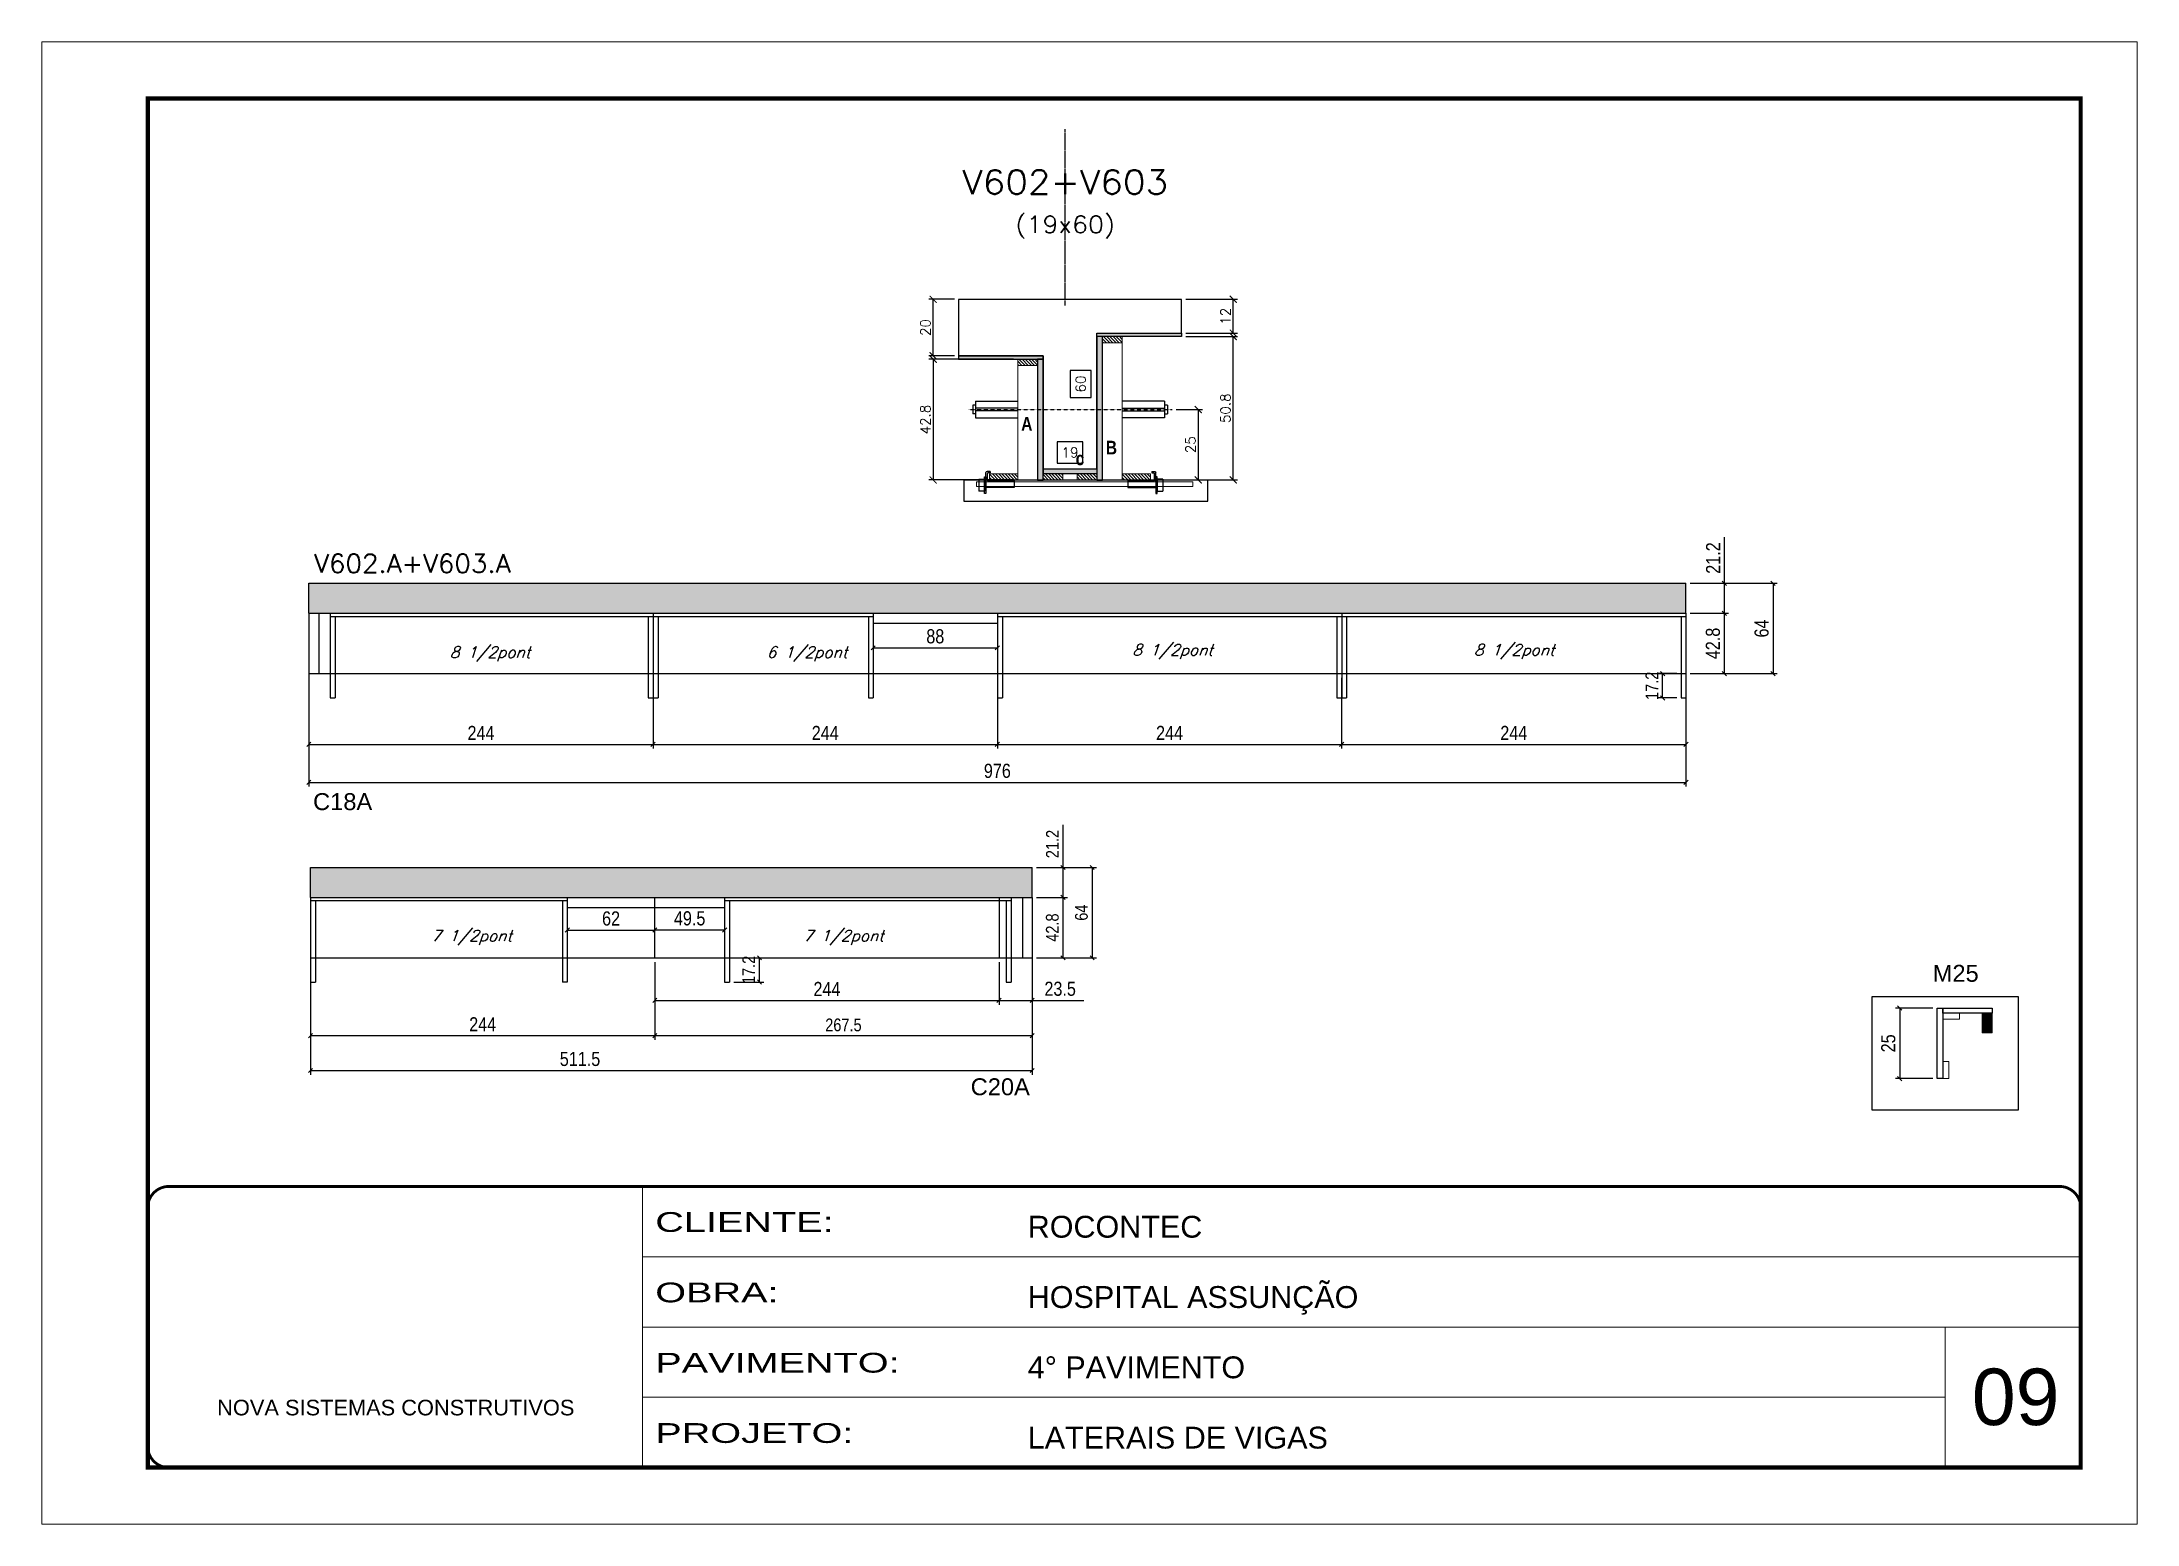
# Model space of a CAD drawing. Extents: x -20960 to -5926, y -2106 to 21915.
# Drawn here: x -12207 to -10722, y 18568 to 19618 of the extents above; entities that cross this region are included whole.
import ezdxf
from ezdxf.enums import TextEntityAlignment as Align

# ---------------------------------------------------------------- set-up
doc = ezdxf.new("R2010")
doc.units = 0
for name, pattern in [('CONTINUO', [0]), ('DASHED', [0.75, 0.5, -0.25]), ('HIDDEN', [0.375, 0.25, -0.125])]:
    doc.linetypes.add(name, pattern=pattern)
doc.layers.add('00 - FELIPE', color=2, linetype='Continuous', plot=False)
for name, color, linetype in [('5', 5, 'Continuous'), ('barrote', 251, 'Continuous'), ('COTA', 241, 'Continuous'), ('Cota Seção (2x)', 4, 'Continuous'), ('detalhes', 4, 'Continuous'), ('Painéis', 200, 'Continuous'), ('presilha', 1, 'Continuous'), ('SARR_2.2x7', 40, 'Continuous'), ('SARR_3.5x7', 81, 'Continuous'), ('TENSOR', 3, 'Continuous'), ('texto', 7, 'Continuous'), ('Texto de Titulo', 7, 'Continuous'), ('Texto Qtd Sarr', 242, 'Continuous')]:
    doc.layers.add(name, color=color, linetype=linetype)
for name, color, linetype, lineweight in [('CARIMBO', 255, 'Continuous', 9), ('CONCRETO', 251, 'Continuous', 25), ('Folhas', 255, 'Continuous', 9), ('Hachura', 251, 'Continuous', 9), ('Madeira', 126, 'Continuous', 18), ('Sarr 2.2x7', 40, 'Continuous', 9), ('SARRAFO DE PRESSAO', 251, 'DASHED', 9), ('SCO-___-LAJ', 2, 'Continuous', 0), ('Texto Seção', 7, 'Continuous', 15)]:
    doc.layers.add(name, color=color, linetype=linetype, lineweight=lineweight)
doc.styles.add('ARIAL', font='arial.ttf')
doc.styles.add('COTA TECNICA', font='techl___.ttf', dxfattribs={"height": 10})
doc.styles.add('COTA TECNICA-50', font='techl___.ttf', dxfattribs={"height": 9})
doc.styles.add('REGUA-120', font='ROMANS.shx', dxfattribs={"height": 15})
doc.styles.add('Romans', font='romans.shx')
doc.styles.get("Standard").update_dxf_attribs({"font": 'arial.ttf'})
doc.styles.add('TECNICA', font='techb___.ttf', dxfattribs={"height": 10})
doc.styles.add('Tecnologia', font='')
doc.styles.get('Tecnologia').set_extended_font_data('Forgotten Futurist')
doc.dimstyles.new('COTA PAINEL-50', dxfattribs={"dimtxt": 9, "dimasz": 3, "dimexe": 3, "dimexo": 3, "dimgap": 3, "dimtad": 1, "dimdec": 1, "dimzin": 12, "dimdsep": 46, "dimtxsty": 'COTA TECNICA-50', "dimblk1": 'OBLIQUE', "dimblk2": 'OBLIQUE', "dimsah": 1, "dimcen": 0.9, "dimclrd": 4, "dimclre": 4, "dimclrt": 240, "dimadec": 1, "dimazin": 3, "dimtfac": 1, "dimtdec": 1, "dimtmove": 0, "dimatfit": 3, "dimfxl": 1, "dimtolj": 1, "dimtzin": 12, "dimarcsym": 0})
doc.dimstyles.new('Cota Seção (2x)', dxfattribs={"dimtxt": 7, "dimasz": 5, "dimexe": 3, "dimexo": 3, "dimgap": 2, "dimtad": 3, "dimdec": 1, "dimlfac": 0.5, "dimzin": 12, "dimdsep": 46, "dimtxsty": 'Romans', "dimblk": 'ARCHTICK', "dimcen": 0, "dimclrd": 4, "dimclre": 4, "dimclrt": 1, "dimadec": 1, "dimazin": 3, "dimtfac": 1, "dimtdec": 1, "dimtmove": 0, "dimatfit": 3, "dimldrblk": 'OBLIQUE', "dimfxl": 1, "dimtolj": 1, "dimtzin": 12, "dimarcsym": 0})
doc.dimstyles.new('Cota Seção interna', dxfattribs={"dimtxt": 7, "dimasz": 6, "dimexe": 0.18, "dimexo": 2, "dimgap": -4, "dimtad": 3, "dimdec": 1, "dimlfac": 0.5, "dimzin": 12, "dimdsep": 46, "dimtxsty": 'Romans', "dimblk": 'ARCHTICK', "dimcen": 0.09, "dimse1": 1, "dimse2": 1, "dimsd1": 1, "dimsd2": 1, "dimclrd": 180, "dimclre": 5, "dimclrt": 1, "dimadec": 0, "dimazin": 3, "dimtfac": 1, "dimtdec": 1, "dimtofl": 0, "dimtmove": 0, "dimatfit": 3, "dimldrblk": 'ARCHTICK', "dimfxl": 1, "dimtolj": 1, "dimtzin": 0, "dimarcsym": 0})
doc.dimstyles.new('PAINEL', dxfattribs={"dimtxt": 10, "dimasz": 3, "dimexe": 3, "dimexo": 3, "dimgap": 3, "dimtad": 1, "dimdec": 1, "dimzin": 12, "dimdsep": 46, "dimtxsty": 'COTA TECNICA', "dimblk1": 'OBLIQUE', "dimblk2": 'OBLIQUE', "dimsah": 1, "dimcen": 0.9, "dimclrd": 4, "dimclre": 4, "dimclrt": 240, "dimadec": 1, "dimazin": 3, "dimtfac": 1, "dimtdec": 1, "dimtmove": 0, "dimatfit": 3, "dimfxl": 1, "dimtolj": 1, "dimtzin": 12, "dimarcsym": 0})

msp = doc.modelspace()

# ---------------------------------------------------------------- texts
at = {"layer": '5', "linetype": 'Continuous'}
for s, p in [('C18A', (-12014.8, 19074.05)), ('C20A', (-11548.71, 18872.04))]:
    msp.add_text(s, height=12, rotation=359.99996, dxfattribs=at).set_placement(p)
at = {"layer": '5', "color": 7, "linetype": 'Continuous'}
msp.add_text('M25', height=12, rotation=359.99996, dxfattribs=at).set_placement((-10866.87, 18952.42))
at = {"layer": 'CARIMBO', "style": 'ARIAL'}
msp.add_text('09', height=40, dxfattribs=at).set_placement((-10839.14, 18638.38))
at = {"layer": 'detalhes', "style": 'TECNICA'}
for s, p in [('A', (-11512.91, 19342.9)), ('B', (-11452.94, 19326.06)), ('c', (-11474.32, 19318.36))]:
    msp.add_text(s, height=9.6, dxfattribs=at).set_placement(p)
at = {"layer": 'texto', "color": 2, "char_height": 8, "attachment_point": 5, "style": 'Romans'}
for s, insert in [('{\\Q19;\\C256;8 1/2pont}', (-11889.41, 19184.58)), ('{\\Q19;\\C256;6 1/2pont}', (-11664.72, 19184.58)), ('{\\Q19;\\C256;8 1/2pont}', (-11405.64, 19186.21)), ('{\\Q19;\\C256;8 1/2pont}', (-11163.51, 19186.21)), ('{\\Q19;\\C256;7 1/2pont}', (-11902.44, 18983.76)), ('{\\Q19;\\C256;7 1/2pont}', (-11638.91, 18983.76))]:
    msp.add_mtext(s, dxfattribs=dict(at, insert=insert))
at = {"layer": 'Texto Seção', "style": 'REGUA-120', "width": 1.05}
msp.add_text('V602.A+V603.A', height=13, dxfattribs=at).set_placement((-12014.05, 19242.32))

# ---------------------------------------------------------------- blocks, each defined once
blk = doc.blocks.new('9999999999')
at = {"color": 30, "linetype": 'CONTINUO'}
for p, q in [((98564.6, 34230.2), (98564.6, 34429.4)), ((98564.6, 34379.6), (99584, 34379.6)), ((98564.6, 34329.8), (99488, 34329.8)), ((99584, 34329.8), (99488, 34329.8)), ((99488, 34329.8), (99488, 34230.2)), ((98564.6, 34280), (99488, 34280))]:
    blk.add_line(p, q, dxfattribs=at)
at = {"color": 30, "linetype": 'CONTINUO', "const_width": 2}
blk.add_lwpolyline([(99584, 34230.2), (99584, 34414.4, 0.414214), (99569, 34429.4), (98229, 34429.4, 0.414214), (98214, 34414.4), (98214, 34245.2, 0.414214), (98229, 34230.2), (99584, 34230.2)], format="xyb", dxfattribs=at)
at = {"layer": 'Folhas'}
blk.add_lwpolyline([(98139, 34190.2), (99624, 34190.2), (99624, 35240.2), (98139, 35240.2)], close=True, dxfattribs=at)
at = {"layer": 'Folhas', "color": 30, "const_width": 3}
blk.add_lwpolyline([(98214, 34230.2), (99584, 34230.2), (99584, 35200.2), (98214, 35200.2)], close=True, dxfattribs=at)
at = {"color": 7, "linetype": 'Continuous', "ltscale": 5, "style": 'ARIAL'}
for s, height, p in [('ROCONTEC', 15.48, (98837.7, 34393.1)), ('HOSPITAL ASSUNÇÃO', 15.483, (98837.7, 34343.3)), ('4° PAVIMENTO', 15.483, (98837.7, 34293.5)), ('NOVA SISTEMAS CONSTRUTIVOS', 11.059, (98263.2, 34267.2)), ('LATERAIS DE VIGAS', 15.483, (98837.7, 34243.7))]:
    blk.add_text(s, height=height, dxfattribs=at).set_placement(p)
at = {"layer": 'Folhas', "color": 7, "style": 'Tecnologia', "width": 1.5}
for s, p in [('CLIENTE:', (98573.7, 34397.2)), ('OBRA:', (98573.7, 34347.3)), ('PAVIMENTO:', (98573.7, 34297.5)), ('PROJETO:', (98573.7, 34247.7))]:
    blk.add_text(s, height=14, dxfattribs=at).set_placement(p)
blk = doc.blocks.new('_Oblique')
at = {"color": 0, "linetype": 'ByBlock', "lineweight": -2}
blk.add_line((-0.5, -0.5), (0.5, 0.5), dxfattribs=at)
blk = doc.blocks.new('*D199')
at = {"layer": 'COTA', "color": 4, "lineweight": -2, "ltscale": 25, "transparency": 16777216}
for p, q in [((-12017.8, 19172.7), (-12017.8, 19117.6)), ((-11773.8, 19172.7), (-11773.8, 19117.6)), ((-12017.8, 19120.6), (-11773.8, 19120.6))]:
    blk.add_line(p, q, dxfattribs=at)
at = {"layer": 'Defpoints', "color": 0, "ltscale": 25, "transparency": 16777216}
for p in [(-12017.8, 19175.7), (-11773.8, 19175.7), (-11773.8, 19120.6)]:
    blk.add_point(p, dxfattribs=at)
at = {"layer": 'COTA', "color": 4, "lineweight": -2, "ltscale": 25, "transparency": 16777216, "xscale": 3, "yscale": 3, "zscale": 3, "rotation": 180}
blk.add_blockref('_Oblique', (-12017.8, 19120.6), dxfattribs=at)
at = {"layer": 'COTA', "color": 4, "lineweight": -2, "ltscale": 25, "transparency": 16777216, "xscale": 3, "yscale": 3, "zscale": 3}
blk.add_blockref('_Oblique', (-11773.8, 19120.6), dxfattribs=at)
at = {"layer": 'COTA', "color": 240, "ltscale": 25, "transparency": 16777216, "insert": (-11895.8, 19128.7), "char_height": 10, "attachment_point": 5, "style": 'COTA TECNICA'}
blk.add_mtext('\\A1;244', dxfattribs=at)
blk = doc.blocks.new('*D200')
at = {"layer": 'COTA', "color": 4, "lineweight": -2, "ltscale": 25, "transparency": 16777216}
for p, q in [((-12016.6, 18966.4), (-12016.6, 18911.3)), ((-11772.6, 18966.4), (-11772.6, 18911.3)), ((-12016.6, 18914.3), (-11772.6, 18914.3))]:
    blk.add_line(p, q, dxfattribs=at)
at = {"layer": 'Defpoints', "color": 0, "ltscale": 25, "transparency": 16777216}
for p in [(-12016.6, 18969.4), (-11772.6, 18969.4), (-11772.6, 18914.3)]:
    blk.add_point(p, dxfattribs=at)
at = {"layer": 'COTA', "color": 4, "lineweight": -2, "ltscale": 25, "transparency": 16777216, "xscale": 3, "yscale": 3, "zscale": 3, "rotation": 180}
blk.add_blockref('_Oblique', (-12016.6, 18914.3), dxfattribs=at)
at = {"layer": 'COTA', "color": 4, "lineweight": -2, "ltscale": 25, "transparency": 16777216, "xscale": 3, "yscale": 3, "zscale": 3}
blk.add_blockref('_Oblique', (-11772.6, 18914.3), dxfattribs=at)
at = {"layer": 'COTA', "color": 240, "ltscale": 25, "transparency": 16777216, "insert": (-11894.6, 18922.3), "char_height": 10, "attachment_point": 5, "style": 'COTA TECNICA'}
blk.add_mtext('\\A1;244', dxfattribs=at)
blk = doc.blocks.new('_ArchTick')
at = {"color": 0, "linetype": 'ByBlock', "const_width": 0.15}
blk.add_lwpolyline([(-0.5, -0.5), (0.5, 0.5)], dxfattribs=at)
blk = doc.blocks.new('*D155')
at = {"layer": 'COTA', "color": 4, "lineweight": -2, "transparency": 16777216}
for p, q in [((-11396.3, 19409.5), (-11359.6, 19409.5)), ((-11362.6, 19307.9), (-11362.6, 19409.5)), ((-11413.9, 19307.9), (-11359.6, 19307.9))]:
    blk.add_line(p, q, dxfattribs=at)
at = {"layer": 'Defpoints', "color": 0, "transparency": 16777216}
for p in [(-11399.3, 19409.5), (-11362.6, 19409.5), (-11416.9, 19307.9)]:
    blk.add_point(p, dxfattribs=at)
at = {"layer": 'COTA', "color": 4, "lineweight": -2, "transparency": 16777216, "xscale": 5, "yscale": 5, "zscale": 5}
for p, rotation in [((-11362.6, 19409.5), 90), ((-11362.6, 19307.9), 270)]:
    blk.add_blockref('_ArchTick', p, dxfattribs=dict(at, rotation=rotation))
at = {"layer": 'COTA', "color": 1, "transparency": 16777216, "insert": (-11368.1, 19358.7), "char_height": 7, "attachment_point": 5, "rotation": 90, "style": 'Romans'}
blk.add_mtext('\\A1;50.8', dxfattribs=at)
blk = doc.blocks.new('*D156')
at = {"layer": 'COTA', "color": 4, "lineweight": -2, "transparency": 16777216}
for p, q in [((-11396.3, 19435.9), (-11359.6, 19435.9)), ((-11362.6, 19411.9), (-11362.6, 19435.9)), ((-11396.3, 19411.9), (-11359.6, 19411.9))]:
    blk.add_line(p, q, dxfattribs=at)
at = {"layer": 'Defpoints', "color": 0, "transparency": 16777216}
for p in [(-11399.3, 19435.9), (-11362.6, 19435.9), (-11399.3, 19411.9)]:
    blk.add_point(p, dxfattribs=at)
at = {"layer": 'COTA', "color": 4, "lineweight": -2, "transparency": 16777216, "xscale": 5, "yscale": 5, "zscale": 5}
for p, rotation in [((-11362.6, 19435.9), 90), ((-11362.6, 19411.9), 270)]:
    blk.add_blockref('_ArchTick', p, dxfattribs=dict(at, rotation=rotation))
at = {"layer": 'COTA', "color": 1, "transparency": 16777216, "insert": (-11368.1, 19423.9), "char_height": 7, "attachment_point": 5, "rotation": 90, "style": 'Romans'}
blk.add_mtext('\\A1;12', dxfattribs=at)
blk = doc.blocks.new('*D157')
at = {"layer": 'Cota Seção (2x)', "color": 180, "lineweight": -2, "transparency": 16777216}
for p, q in [((-11463.3, 19385.4), (-11478.3, 19385.4)), ((-11478.3, 19385.4), (-11478.3, 19366.4)), ((-11463.3, 19366.4), (-11463.3, 19385.4)), ((-11478.3, 19366.4), (-11463.3, 19366.4))]:
    blk.add_line(p, q, dxfattribs=at)
at = {"layer": 'Defpoints', "color": 0, "transparency": 16777216}
for p in [(-11459.3, 19435.9), (-11459.3, 19435.9), (-11459.3, 19315.9)]:
    blk.add_point(p, dxfattribs=at)
at = {"layer": 'Cota Seção (2x)', "color": 1, "transparency": 16777216, "insert": (-11470.8, 19375.9), "char_height": 7, "attachment_point": 5, "rotation": 90, "style": 'Romans'}
blk.add_mtext('\\A1;60', dxfattribs=at)
blk = doc.blocks.new('PRESILHA METÁLICA 1')
at = {"layer": 'presilha'}
for p, q in [((0, 13), (6, 13)), ((0, 13), (0, 0)), ((6, 0), (0, 0)), ((6, 15.5), (7.5, 15.5)), ((6, -2.5), (6, 15.5)), ((6, 13), (6, 0)), ((7.5, 10.6), (7.5, 19.9)), ((7.5, 15.5), (7.5, -2.5)), ((37.5, 4.1), (7.5, 4.1)), ((12, 21), (8.6, 21)), ((9, 11.6), (9, 18.9)), ((12, 19.5), (9.6, 19.5)), ((37.5, 11), (9.6, 11)), ((12, 21), (12, 19.5)), ((37.5, 11), (37.5, 4.1)), ((7.5, -2.5), (6, -2.5))]:
    blk.add_line(p, q, dxfattribs=at)
for centre, radius, start, end in [((8.6, 19.9), 1.14, 90, 180), ((9.6, 18.9), 0.57, 90, 180), ((9.6, 11.6), 0.57, 180, 270)]:
    blk.add_arc(centre, radius, start, end, dxfattribs=at)
blk = doc.blocks.new('*D158')
at = {"layer": 'Cota Seção (2x)', "color": 180, "lineweight": -2, "transparency": 16777216}
for p, q in [((-11469.3, 19334.9), (-11487.3, 19334.9)), ((-11487.3, 19334.9), (-11487.3, 19319.9)), ((-11469.3, 19319.9), (-11469.3, 19334.9)), ((-11487.3, 19319.9), (-11469.3, 19319.9))]:
    blk.add_line(p, q, dxfattribs=at)
at = {"layer": 'Defpoints', "color": 0, "transparency": 16777216}
for p in [(-11497.3, 19307.9), (-11459.3, 19315.9), (-11459.3, 19307.9)]:
    blk.add_point(p, dxfattribs=at)
at = {"layer": 'Cota Seção (2x)', "color": 1, "transparency": 16777216, "insert": (-11478.3, 19327.4), "char_height": 7, "attachment_point": 5, "style": 'Romans'}
blk.add_mtext('\\A1;19', dxfattribs=at)
blk = doc.blocks.new('*D159')
at = {"layer": 'COTA', "color": 4, "lineweight": -2, "transparency": 16777216}
for p, q in [((-11518.3, 19393.5), (-11578.3, 19393.5)), ((-11575.3, 19393.5), (-11575.3, 19307.9)), ((-11518.3, 19307.9), (-11578.3, 19307.9))]:
    blk.add_line(p, q, dxfattribs=at)
at = {"layer": 'Defpoints', "color": 0, "transparency": 16777216}
for p in [(-11515.3, 19393.5), (-11575.3, 19307.9), (-11515.3, 19307.9)]:
    blk.add_point(p, dxfattribs=at)
at = {"layer": 'COTA', "color": 4, "lineweight": -2, "transparency": 16777216, "xscale": 5, "yscale": 5, "zscale": 5}
for p, rotation in [((-11575.3, 19393.5), 90), ((-11575.3, 19307.9), 270)]:
    blk.add_blockref('_ArchTick', p, dxfattribs=dict(at, rotation=rotation))
at = {"layer": 'COTA', "color": 1, "transparency": 16777216, "insert": (-11580.8, 19350.7), "char_height": 7, "attachment_point": 5, "rotation": 90, "style": 'Romans'}
blk.add_mtext('\\A1;42.8', dxfattribs=at)
blk = doc.blocks.new('*D160')
at = {"layer": 'COTA', "color": 4, "lineweight": -2, "transparency": 16777216}
for p, q in [((-11403, 19357.8), (-11384.4, 19357.8)), ((-11387.4, 19357.8), (-11387.4, 19307.9)), ((-11403, 19307.9), (-11384.4, 19307.9))]:
    blk.add_line(p, q, dxfattribs=at)
at = {"layer": 'Defpoints', "color": 0, "transparency": 16777216}
for p in [(-11406, 19357.8), (-11406, 19307.9), (-11387.4, 19307.9)]:
    blk.add_point(p, dxfattribs=at)
at = {"layer": 'COTA', "color": 4, "lineweight": -2, "transparency": 16777216, "xscale": 5, "yscale": 5, "zscale": 5}
for p, rotation in [((-11387.4, 19357.8), 90), ((-11387.4, 19307.9), 270)]:
    blk.add_blockref('_ArchTick', p, dxfattribs=dict(at, rotation=rotation))
at = {"layer": 'COTA', "color": 1, "transparency": 16777216, "insert": (-11392.9, 19332.9), "char_height": 7, "attachment_point": 5, "rotation": 90, "style": 'Romans'}
blk.add_mtext('\\A1;25', dxfattribs=at)
blk = doc.blocks.new('titulo1')
at = {"layer": 'Defpoints', "color": 252, "linetype": 'HIDDEN', "ltscale": 2}
blk.add_line((0, 0), (0, 125), dxfattribs=at)
at = {"layer": 'Defpoints', "style": 'Romans', "oblique": 15}
blk.add_attdef('FOLHA', text='', height=10, dxfattribs=at).set_placement((0, 15.6), align=Align.MIDDLE_CENTER)
at = {"layer": 'Texto Qtd Sarr', "color": 3, "style": 'Romans', "oblique": 15}
for tag, height, p in [('TITULO', 17, (0, 71.4)), ('SEÇÃO', 12, (0, 41.5))]:
    blk.add_attdef(tag, text='', height=height, dxfattribs=at).set_placement(p, align=Align.MIDDLE_CENTER)
blk = doc.blocks.new('*D161')
at = {"layer": 'COTA', "color": 4, "lineweight": -2, "transparency": 16777216}
for p, q in [((-11560.3, 19435.9), (-11578.3, 19435.9)), ((-11575.3, 19395.9), (-11575.3, 19435.9)), ((-11560.3, 19395.9), (-11578.3, 19395.9))]:
    blk.add_line(p, q, dxfattribs=at)
at = {"layer": 'Defpoints', "color": 0, "transparency": 16777216}
for p in [(-11575.3, 19435.9), (-11557.3, 19435.9), (-11557.3, 19395.9)]:
    blk.add_point(p, dxfattribs=at)
at = {"layer": 'COTA', "color": 4, "lineweight": -2, "transparency": 16777216, "xscale": 5, "yscale": 5, "zscale": 5}
for p, rotation in [((-11575.3, 19435.9), 90), ((-11575.3, 19395.9), 270)]:
    blk.add_blockref('_ArchTick', p, dxfattribs=dict(at, rotation=rotation))
at = {"layer": 'COTA', "color": 1, "transparency": 16777216, "insert": (-11580.8, 19415.9), "char_height": 7, "attachment_point": 5, "rotation": 90, "style": 'Romans'}
blk.add_mtext('\\A1;20', dxfattribs=at)
blk = doc.blocks.new('*D162')
at = {"layer": 'COTA', "color": 4, "lineweight": -2, "ltscale": 25, "transparency": 16777216}
for p, q in [((-11038.8, 19213.5), (-11011.5, 19213.5)), ((-11014.5, 19170.7), (-11014.5, 19213.5)), ((-11038.8, 19170.7), (-11011.5, 19170.7))]:
    blk.add_line(p, q, dxfattribs=at)
at = {"layer": 'Defpoints', "color": 0, "ltscale": 25, "transparency": 16777216}
for p in [(-11041.8, 19213.5), (-11014.5, 19213.5), (-11041.8, 19170.7)]:
    blk.add_point(p, dxfattribs=at)
at = {"layer": 'COTA', "color": 4, "lineweight": -2, "ltscale": 25, "transparency": 16777216, "xscale": 3, "yscale": 3, "zscale": 3}
for p, rotation in [((-11014.5, 19213.5), 90), ((-11014.5, 19170.7), 270)]:
    blk.add_blockref('_Oblique', p, dxfattribs=dict(at, rotation=rotation))
at = {"layer": 'COTA', "color": 240, "ltscale": 25, "transparency": 16777216, "insert": (-11022.6, 19192.1), "char_height": 10, "attachment_point": 5, "rotation": 90, "style": 'COTA TECNICA'}
blk.add_mtext('\\A1;42.8', dxfattribs=at)
blk = doc.blocks.new('*D163')
at = {"layer": 'COTA', "color": 4, "lineweight": -2, "ltscale": 25, "transparency": 16777216}
for p, q in [((-11014.5, 19234.7), (-11014.5, 19267.4)), ((-11038.8, 19234.7), (-11011.5, 19234.7)), ((-11014.5, 19213.5), (-11014.5, 19234.7)), ((-11038.8, 19213.5), (-11011.5, 19213.5))]:
    blk.add_line(p, q, dxfattribs=at)
at = {"layer": 'Defpoints', "color": 0, "ltscale": 25, "transparency": 16777216}
for p in [(-11041.8, 19234.7), (-11014.5, 19234.7), (-11041.8, 19213.5)]:
    blk.add_point(p, dxfattribs=at)
at = {"layer": 'COTA', "color": 4, "lineweight": -2, "ltscale": 25, "transparency": 16777216, "xscale": 3, "yscale": 3, "zscale": 3}
for p, rotation in [((-11014.5, 19234.7), 90), ((-11014.5, 19213.5), 270)]:
    blk.add_blockref('_Oblique', p, dxfattribs=dict(at, rotation=rotation))
at = {"layer": 'COTA', "color": 240, "ltscale": 25, "transparency": 16777216, "insert": (-11022.5, 19252.6), "char_height": 10, "attachment_point": 5, "rotation": 90, "style": 'COTA TECNICA'}
blk.add_mtext('\\A1;21.2', dxfattribs=at)
blk = doc.blocks.new('*D201')
at = {"layer": 'Defpoints', "color": 0, "linetype": 'ByBlock', "transparency": 16777216}
for p in [(-10863.8, 18933.8), (-10890.2, 18883.8), (-10863.8, 18883.8)]:
    blk.add_point(p, dxfattribs=at)
at = {"layer": 'Sarr 2.2x7', "color": 4, "linetype": 'ByBlock', "lineweight": -2, "transparency": 16777216}
for p, q in [((-10866.8, 18933.8), (-10893.2, 18933.8)), ((-10890.2, 18933.8), (-10890.2, 18883.8)), ((-10866.8, 18883.8), (-10893.2, 18883.8))]:
    blk.add_line(p, q, dxfattribs=at)
at = {"layer": 'Sarr 2.2x7', "color": 4, "linetype": 'ByBlock', "lineweight": -2, "transparency": 16777216, "xscale": 3, "yscale": 3, "zscale": 3}
for p, rotation in [((-10890.2, 18933.8), 90), ((-10890.2, 18883.8), 270)]:
    blk.add_blockref('_Oblique', p, dxfattribs=dict(at, rotation=rotation))
at = {"layer": 'Sarr 2.2x7', "color": 240, "linetype": 'ByBlock', "transparency": 16777216, "insert": (-10898.3, 18908.8), "char_height": 10, "attachment_point": 5, "rotation": 90, "style": 'COTA TECNICA'}
blk.add_mtext('\\A1;25', dxfattribs=at)
blk = doc.blocks.new('*D164')
at = {"layer": 'COTA', "color": 4, "lineweight": -2, "ltscale": 25, "transparency": 16777216}
for p, q in [((-12017.8, 19172.7), (-12017.8, 19090.7)), ((-11041.8, 19172.7), (-11041.8, 19090.7)), ((-12017.8, 19093.7), (-11041.8, 19093.7))]:
    blk.add_line(p, q, dxfattribs=at)
at = {"layer": 'Defpoints', "color": 0, "ltscale": 25, "transparency": 16777216}
for p in [(-12017.8, 19175.7), (-11041.8, 19175.7), (-11041.8, 19093.7)]:
    blk.add_point(p, dxfattribs=at)
at = {"layer": 'COTA', "color": 4, "lineweight": -2, "ltscale": 25, "transparency": 16777216, "xscale": 3, "yscale": 3, "zscale": 3, "rotation": 180}
blk.add_blockref('_Oblique', (-12017.8, 19093.7), dxfattribs=at)
at = {"layer": 'COTA', "color": 4, "lineweight": -2, "ltscale": 25, "transparency": 16777216, "xscale": 3, "yscale": 3, "zscale": 3}
blk.add_blockref('_Oblique', (-11041.8, 19093.7), dxfattribs=at)
at = {"layer": 'COTA', "color": 240, "ltscale": 25, "transparency": 16777216, "insert": (-11529.8, 19101.8), "char_height": 10, "attachment_point": 5, "style": 'COTA TECNICA'}
blk.add_mtext('\\A1;976', dxfattribs=at)
blk = doc.blocks.new('*D165')
at = {"layer": 'COTA', "color": 4, "lineweight": -2, "ltscale": 25, "transparency": 16777216}
for p, q in [((-12016.6, 18966.4), (-12016.6, 18886.6)), ((-11505.1, 18971.4), (-11505.1, 18886.6)), ((-12016.6, 18889.6), (-11505.1, 18889.6))]:
    blk.add_line(p, q, dxfattribs=at)
at = {"layer": 'Defpoints', "color": 0, "ltscale": 25, "transparency": 16777216}
for p in [(-12016.6, 18969.4), (-11505.1, 18974.4), (-11505.1, 18889.6)]:
    blk.add_point(p, dxfattribs=at)
at = {"layer": 'COTA', "color": 4, "lineweight": -2, "ltscale": 25, "transparency": 16777216, "xscale": 3, "yscale": 3, "zscale": 3, "rotation": 180}
blk.add_blockref('_Oblique', (-12016.6, 18889.6), dxfattribs=at)
at = {"layer": 'COTA', "color": 4, "lineweight": -2, "ltscale": 25, "transparency": 16777216, "xscale": 3, "yscale": 3, "zscale": 3}
blk.add_blockref('_Oblique', (-11505.1, 18889.6), dxfattribs=at)
at = {"layer": 'COTA', "color": 240, "ltscale": 25, "transparency": 16777216, "insert": (-11825.6, 18897.7), "char_height": 10, "attachment_point": 5, "style": 'COTA TECNICA'}
blk.add_mtext('\\A1;511.5', dxfattribs=at)
blk = doc.blocks.new('*D166')
at = {"layer": 'COTA', "color": 4, "lineweight": -2, "ltscale": 25, "transparency": 16777216}
for p, q in [((-11038.8, 19234.7), (-10977, 19234.7)), ((-10980, 19234.7), (-10980, 19170.7)), ((-11038.8, 19170.7), (-10977, 19170.7))]:
    blk.add_line(p, q, dxfattribs=at)
at = {"layer": 'Defpoints', "color": 0, "ltscale": 25, "transparency": 16777216}
for p in [(-11041.8, 19234.7), (-11041.8, 19170.7), (-10980, 19170.7)]:
    blk.add_point(p, dxfattribs=at)
at = {"layer": 'COTA', "color": 4, "lineweight": -2, "ltscale": 25, "transparency": 16777216, "xscale": 3, "yscale": 3, "zscale": 3}
for p, rotation in [((-10980, 19234.7), 90), ((-10980, 19170.7), 270)]:
    blk.add_blockref('_Oblique', p, dxfattribs=dict(at, rotation=rotation))
at = {"layer": 'COTA', "color": 240, "ltscale": 25, "transparency": 16777216, "insert": (-10988.1, 19202.7), "char_height": 10, "attachment_point": 5, "rotation": 90, "style": 'COTA TECNICA'}
blk.add_mtext('\\A1;64', dxfattribs=at)
blk = doc.blocks.new('*D202')
at = {"layer": 'COTA', "color": 4, "lineweight": -2, "ltscale": 25, "transparency": 16777216}
for p, q in [((-11773.8, 19167.7), (-11773.8, 19117.6)), ((-11529.8, 19167.7), (-11529.8, 19117.6)), ((-11773.8, 19120.6), (-11529.8, 19120.6))]:
    blk.add_line(p, q, dxfattribs=at)
at = {"layer": 'Defpoints', "color": 0, "ltscale": 25, "transparency": 16777216}
for p in [(-11773.8, 19170.7), (-11529.8, 19170.7), (-11529.8, 19120.6)]:
    blk.add_point(p, dxfattribs=at)
at = {"layer": 'COTA', "color": 4, "lineweight": -2, "ltscale": 25, "transparency": 16777216, "xscale": 3, "yscale": 3, "zscale": 3, "rotation": 180}
blk.add_blockref('_Oblique', (-11773.8, 19120.6), dxfattribs=at)
at = {"layer": 'COTA', "color": 4, "lineweight": -2, "ltscale": 25, "transparency": 16777216, "xscale": 3, "yscale": 3, "zscale": 3}
blk.add_blockref('_Oblique', (-11529.8, 19120.6), dxfattribs=at)
at = {"layer": 'COTA', "color": 240, "ltscale": 25, "transparency": 16777216, "insert": (-11651.8, 19128.7), "char_height": 10, "attachment_point": 5, "style": 'COTA TECNICA'}
blk.add_mtext('\\A1;244', dxfattribs=at)
blk = doc.blocks.new('*D203')
at = {"layer": 'COTA', "color": 4, "lineweight": -2, "ltscale": 25, "transparency": 16777216}
for p, q in [((-11529.8, 19167.7), (-11529.8, 19117.6)), ((-11285.8, 19167.7), (-11285.8, 19117.6)), ((-11529.8, 19120.6), (-11285.8, 19120.6))]:
    blk.add_line(p, q, dxfattribs=at)
at = {"layer": 'Defpoints', "color": 0, "ltscale": 25, "transparency": 16777216}
for p in [(-11529.8, 19170.7), (-11285.8, 19170.7), (-11285.8, 19120.6)]:
    blk.add_point(p, dxfattribs=at)
at = {"layer": 'COTA', "color": 4, "lineweight": -2, "ltscale": 25, "transparency": 16777216, "xscale": 3, "yscale": 3, "zscale": 3, "rotation": 180}
blk.add_blockref('_Oblique', (-11529.8, 19120.6), dxfattribs=at)
at = {"layer": 'COTA', "color": 4, "lineweight": -2, "ltscale": 25, "transparency": 16777216, "xscale": 3, "yscale": 3, "zscale": 3}
blk.add_blockref('_Oblique', (-11285.8, 19120.6), dxfattribs=at)
at = {"layer": 'COTA', "color": 240, "ltscale": 25, "transparency": 16777216, "insert": (-11407.8, 19128.7), "char_height": 10, "attachment_point": 5, "style": 'COTA TECNICA'}
blk.add_mtext('\\A1;244', dxfattribs=at)
blk = doc.blocks.new('*D204')
at = {"layer": 'COTA', "color": 4, "lineweight": -2, "ltscale": 25, "transparency": 16777216}
for p, q in [((-11041.8, 19172.7), (-11041.8, 19117.6)), ((-11285.8, 19167.7), (-11285.8, 19117.6)), ((-11285.8, 19120.6), (-11041.8, 19120.6))]:
    blk.add_line(p, q, dxfattribs=at)
at = {"layer": 'Defpoints', "color": 0, "ltscale": 25, "transparency": 16777216}
for p in [(-11041.8, 19175.7), (-11285.8, 19170.7), (-11041.8, 19120.6)]:
    blk.add_point(p, dxfattribs=at)
at = {"layer": 'COTA', "color": 4, "lineweight": -2, "ltscale": 25, "transparency": 16777216, "xscale": 3, "yscale": 3, "zscale": 3, "rotation": 180}
blk.add_blockref('_Oblique', (-11285.8, 19120.6), dxfattribs=at)
at = {"layer": 'COTA', "color": 4, "lineweight": -2, "ltscale": 25, "transparency": 16777216, "xscale": 3, "yscale": 3, "zscale": 3}
blk.add_blockref('_Oblique', (-11041.8, 19120.6), dxfattribs=at)
at = {"layer": 'COTA', "color": 240, "ltscale": 25, "transparency": 16777216, "insert": (-11163.8, 19128.7), "char_height": 10, "attachment_point": 5, "style": 'COTA TECNICA'}
blk.add_mtext('\\A1;244', dxfattribs=at)
blk = doc.blocks.new('*D206')
at = {"layer": 'COTA', "color": 4, "lineweight": -2, "ltscale": 25, "transparency": 16777216}
blk.add_line((-11617.8, 19189), (-11529.8, 19189), dxfattribs=at)
at = {"layer": 'Defpoints', "color": 0, "ltscale": 25, "transparency": 16777216}
for p in [(-11617.8, 19189), (-11529.8, 19189), (-11529.8, 19189)]:
    blk.add_point(p, dxfattribs=at)
at = {"layer": 'COTA', "color": 4, "lineweight": -2, "ltscale": 25, "transparency": 16777216, "xscale": 3, "yscale": 3, "zscale": 3, "rotation": 180}
blk.add_blockref('_Oblique', (-11617.8, 19189), dxfattribs=at)
at = {"layer": 'COTA', "color": 4, "lineweight": -2, "ltscale": 25, "transparency": 16777216, "xscale": 3, "yscale": 3, "zscale": 3}
blk.add_blockref('_Oblique', (-11529.8, 19189), dxfattribs=at)
at = {"layer": 'COTA', "color": 240, "ltscale": 25, "transparency": 16777216, "insert": (-11573.8, 19197.1), "char_height": 10, "attachment_point": 5, "style": 'COTA TECNICA'}
blk.add_mtext('\\A1;88', dxfattribs=at)
blk = doc.blocks.new('*D167')
at = {"layer": 'COTA', "color": 4, "lineweight": -2, "ltscale": 25, "transparency": 16777216}
for p, q in [((-11772.6, 18966.4), (-11772.6, 18936.2)), ((-11528.6, 18966.4), (-11528.6, 18936.2)), ((-11772.6, 18939.2), (-11528.6, 18939.2))]:
    blk.add_line(p, q, dxfattribs=at)
at = {"layer": 'Defpoints', "color": 0, "ltscale": 25, "transparency": 16777216}
for p in [(-11772.6, 18969.4), (-11528.6, 18969.4), (-11528.6, 18939.2)]:
    blk.add_point(p, dxfattribs=at)
at = {"layer": 'COTA', "color": 4, "lineweight": -2, "ltscale": 25, "transparency": 16777216, "xscale": 3, "yscale": 3, "zscale": 3, "rotation": 180}
blk.add_blockref('_Oblique', (-11772.6, 18939.2), dxfattribs=at)
at = {"layer": 'COTA', "color": 4, "lineweight": -2, "ltscale": 25, "transparency": 16777216, "xscale": 3, "yscale": 3, "zscale": 3}
blk.add_blockref('_Oblique', (-11528.6, 18939.2), dxfattribs=at)
at = {"layer": 'COTA', "color": 240, "ltscale": 25, "transparency": 16777216, "insert": (-11650.6, 18947.3), "char_height": 10, "attachment_point": 5, "style": 'COTA TECNICA'}
blk.add_mtext('\\A1;244', dxfattribs=at)
blk = doc.blocks.new('*D208')
at = {"layer": 'COTA', "color": 4, "lineweight": -2, "ltscale": 25, "transparency": 16777216}
blk.add_line((-11834.6, 18989.1), (-11772.6, 18989.1), dxfattribs=at)
at = {"layer": 'Defpoints', "color": 0, "ltscale": 25, "transparency": 16777216}
for p in [(-11834.6, 18989.1), (-11772.6, 18989.1), (-11772.6, 18989.1)]:
    blk.add_point(p, dxfattribs=at)
at = {"layer": 'COTA', "color": 4, "lineweight": -2, "ltscale": 25, "transparency": 16777216, "xscale": 3, "yscale": 3, "zscale": 3, "rotation": 180}
blk.add_blockref('_Oblique', (-11834.6, 18989.1), dxfattribs=at)
at = {"layer": 'COTA', "color": 4, "lineweight": -2, "ltscale": 25, "transparency": 16777216, "xscale": 3, "yscale": 3, "zscale": 3}
blk.add_blockref('_Oblique', (-11772.6, 18989.1), dxfattribs=at)
at = {"layer": 'COTA', "color": 240, "ltscale": 25, "transparency": 16777216, "insert": (-11803.6, 18997.2), "char_height": 10, "attachment_point": 5, "style": 'COTA TECNICA'}
blk.add_mtext('\\A1;62', dxfattribs=at)
blk = doc.blocks.new('*D168')
at = {"layer": 'COTA', "color": 4, "lineweight": -2, "ltscale": 25, "transparency": 16777216}
for p, q in [((-11528.6, 18966.4), (-11528.6, 18936.2)), ((-11505.1, 18971.4), (-11505.1, 18936.2)), ((-11528.6, 18939.2), (-11505.1, 18939.2)), ((-11505.1, 18939.2), (-11468.5, 18939.2))]:
    blk.add_line(p, q, dxfattribs=at)
at = {"layer": 'Defpoints', "color": 0, "ltscale": 25, "transparency": 16777216}
for p in [(-11528.6, 18969.4), (-11505.1, 18974.4), (-11505.1, 18939.2)]:
    blk.add_point(p, dxfattribs=at)
at = {"layer": 'COTA', "color": 4, "lineweight": -2, "ltscale": 25, "transparency": 16777216, "xscale": 3, "yscale": 3, "zscale": 3, "rotation": 180}
blk.add_blockref('_Oblique', (-11528.6, 18939.2), dxfattribs=at)
at = {"layer": 'COTA', "color": 4, "lineweight": -2, "ltscale": 25, "transparency": 16777216, "xscale": 3, "yscale": 3, "zscale": 3}
blk.add_blockref('_Oblique', (-11505.1, 18939.2), dxfattribs=at)
at = {"layer": 'COTA', "color": 240, "ltscale": 25, "transparency": 16777216, "insert": (-11485.3, 18947.4), "char_height": 10, "attachment_point": 5, "style": 'COTA TECNICA'}
blk.add_mtext('\\A1;23.5', dxfattribs=at)
blk = doc.blocks.new('*D209')
at = {"layer": 'COTA', "color": 4, "lineweight": -2, "ltscale": 25, "transparency": 16777216}
blk.add_line((-11723.1, 18989.1), (-11772.6, 18989.1), dxfattribs=at)
at = {"layer": 'Defpoints', "color": 0, "ltscale": 25, "transparency": 16777216}
for p in [(-11772.6, 18989.1), (-11772.6, 18989.1), (-11723.1, 18989.1)]:
    blk.add_point(p, dxfattribs=at)
at = {"layer": 'COTA', "color": 4, "lineweight": -2, "ltscale": 25, "transparency": 16777216, "xscale": 3, "yscale": 3, "zscale": 3, "rotation": 180}
blk.add_blockref('_Oblique', (-11772.6, 18989.1), dxfattribs=at)
at = {"layer": 'COTA', "color": 4, "lineweight": -2, "ltscale": 25, "transparency": 16777216, "xscale": 3, "yscale": 3, "zscale": 3}
blk.add_blockref('_Oblique', (-11723.1, 18989.1), dxfattribs=at)
at = {"layer": 'COTA', "color": 240, "ltscale": 25, "transparency": 16777216, "insert": (-11747.9, 18997.3), "char_height": 10, "attachment_point": 5, "style": 'COTA TECNICA'}
blk.add_mtext('\\A1;49.5', dxfattribs=at)
blk = doc.blocks.new('*D210')
at = {"layer": 'COTA', "color": 4, "lineweight": -2, "transparency": 16777216}
for p, q in [((-11502.1, 19012.2), (-11480.2, 19012.2)), ((-11483.2, 18969.4), (-11483.2, 19012.2)), ((-11502.1, 18969.4), (-11480.2, 18969.4))]:
    blk.add_line(p, q, dxfattribs=at)
at = {"layer": 'Defpoints', "color": 0, "transparency": 16777216}
for p in [(-11505.1, 19012.2), (-11483.2, 19012.2), (-11505.1, 18969.4)]:
    blk.add_point(p, dxfattribs=at)
at = {"layer": 'COTA', "color": 4, "lineweight": -2, "transparency": 16777216, "xscale": 3, "yscale": 3, "zscale": 3}
for p, rotation in [((-11483.2, 19012.2), 90), ((-11483.2, 18969.4), 270)]:
    blk.add_blockref('_Oblique', p, dxfattribs=dict(at, rotation=rotation))
at = {"layer": 'COTA', "color": 240, "transparency": 16777216, "insert": (-11490.8, 18990.8), "char_height": 9, "attachment_point": 5, "rotation": 90, "style": 'COTA TECNICA-50'}
blk.add_mtext('\\A1;42.8', dxfattribs=at)
blk = doc.blocks.new('*D211')
at = {"layer": 'COTA', "color": 4, "lineweight": -2, "transparency": 16777216}
for p, q in [((-11483.2, 19033.4), (-11483.2, 19063.7)), ((-11502.1, 19033.4), (-11480.2, 19033.4)), ((-11483.2, 19012.2), (-11483.2, 19033.4)), ((-11502.1, 19012.2), (-11480.2, 19012.2))]:
    blk.add_line(p, q, dxfattribs=at)
at = {"layer": 'Defpoints', "color": 0, "transparency": 16777216}
for p in [(-11505.1, 19033.4), (-11483.2, 19033.4), (-11505.1, 19012.2)]:
    blk.add_point(p, dxfattribs=at)
at = {"layer": 'COTA', "color": 4, "lineweight": -2, "transparency": 16777216, "xscale": 3, "yscale": 3, "zscale": 3}
for p, rotation in [((-11483.2, 19033.4), 90), ((-11483.2, 19012.2), 270)]:
    blk.add_blockref('_Oblique', p, dxfattribs=dict(at, rotation=rotation))
at = {"layer": 'COTA', "color": 240, "transparency": 16777216, "insert": (-11490.8, 19050), "char_height": 9, "attachment_point": 5, "rotation": 90, "style": 'COTA TECNICA-50'}
blk.add_mtext('\\A1;21.2', dxfattribs=at)
blk = doc.blocks.new('*D169')
at = {"layer": 'COTA', "color": 4, "lineweight": -2, "transparency": 16777216}
for p, q in [((-11502.1, 19033.4), (-11459.6, 19033.4)), ((-11462.6, 19033.4), (-11462.6, 18969.4)), ((-11502.1, 18969.4), (-11459.6, 18969.4))]:
    blk.add_line(p, q, dxfattribs=at)
at = {"layer": 'Defpoints', "color": 0, "transparency": 16777216}
for p in [(-11505.1, 19033.4), (-11505.1, 18969.4), (-11462.6, 18969.4)]:
    blk.add_point(p, dxfattribs=at)
at = {"layer": 'COTA', "color": 4, "lineweight": -2, "transparency": 16777216, "xscale": 3, "yscale": 3, "zscale": 3}
for p, rotation in [((-11462.6, 19033.4), 90), ((-11462.6, 18969.4), 270)]:
    blk.add_blockref('_Oblique', p, dxfattribs=dict(at, rotation=rotation))
at = {"layer": 'COTA', "color": 240, "transparency": 16777216, "insert": (-11470.2, 19001.4), "char_height": 9, "attachment_point": 5, "rotation": 90, "style": 'COTA TECNICA-50'}
blk.add_mtext('\\A1;64', dxfattribs=at)
blk = doc.blocks.new('*D265')
at = {"layer": 'COTA', "color": 4, "lineweight": -2, "transparency": 16777216}
for p, q in [((-11048.3, 19170.7), (-11061.3, 19170.7)), ((-11058.3, 19153.5), (-11058.3, 19170.7)), ((-11048.3, 19153.5), (-11061.3, 19153.5))]:
    blk.add_line(p, q, dxfattribs=at)
at = {"layer": 'Defpoints', "color": 0, "transparency": 16777216}
for p in [(-11058.3, 19170.7), (-11045.3, 19170.7), (-11045.3, 19153.5)]:
    blk.add_point(p, dxfattribs=at)
at = {"layer": 'COTA', "color": 4, "lineweight": -2, "transparency": 16777216, "xscale": 3, "yscale": 3, "zscale": 3}
for p, rotation in [((-11058.3, 19170.7), 90), ((-11058.3, 19153.5), 270)]:
    blk.add_blockref('_Oblique', p, dxfattribs=dict(at, rotation=rotation))
at = {"layer": 'COTA', "color": 240, "transparency": 16777216, "insert": (-11065.9, 19162.1), "char_height": 9, "attachment_point": 5, "rotation": 90, "style": 'COTA TECNICA-50'}
blk.add_mtext('\\A1;17.2', dxfattribs=at)
blk = doc.blocks.new('*D266')
at = {"layer": 'COTA', "color": 4, "lineweight": -2, "transparency": 16777216}
for p, q in [((-11716.6, 18969.4), (-11695.4, 18969.4)), ((-11698.4, 18952.2), (-11698.4, 18969.4)), ((-11716.6, 18952.2), (-11695.4, 18952.2))]:
    blk.add_line(p, q, dxfattribs=at)
at = {"layer": 'Defpoints', "color": 0, "transparency": 16777216}
for p in [(-11719.6, 18969.4), (-11698.4, 18969.4), (-11719.6, 18952.2)]:
    blk.add_point(p, dxfattribs=at)
at = {"layer": 'COTA', "color": 4, "lineweight": -2, "transparency": 16777216, "xscale": 3, "yscale": 3, "zscale": 3}
for p, rotation in [((-11698.4, 18969.4), 90), ((-11698.4, 18952.2), 270)]:
    blk.add_blockref('_Oblique', p, dxfattribs=dict(at, rotation=rotation))
at = {"layer": 'COTA', "color": 240, "transparency": 16777216, "insert": (-11706, 18960.8), "char_height": 9, "attachment_point": 5, "rotation": 90, "style": 'COTA TECNICA-50'}
blk.add_mtext('\\A1;17.2', dxfattribs=at)
blk = doc.blocks.new('*D2142')
at = {"layer": '00 - FELIPE', "color": 4, "lineweight": -2, "transparency": 16777216}
for p, q in [((-11772.6, 18966.4), (-11772.6, 18911.3)), ((-11505.1, 18966.4), (-11505.1, 18911.3)), ((-11772.6, 18914.3), (-11505.1, 18914.3))]:
    blk.add_line(p, q, dxfattribs=at)
at = {"layer": 'Defpoints', "color": 0, "transparency": 16777216}
for p in [(-11772.6, 18969.4), (-11505.1, 18969.4), (-11505.1, 18914.3)]:
    blk.add_point(p, dxfattribs=at)
at = {"layer": '00 - FELIPE', "color": 4, "lineweight": -2, "transparency": 16777216, "xscale": 3, "yscale": 3, "zscale": 3, "rotation": 180}
blk.add_blockref('_Oblique', (-11772.6, 18914.3), dxfattribs=at)
at = {"layer": '00 - FELIPE', "color": 4, "lineweight": -2, "transparency": 16777216, "xscale": 3, "yscale": 3, "zscale": 3}
blk.add_blockref('_Oblique', (-11505.1, 18914.3), dxfattribs=at)
at = {"layer": '00 - FELIPE', "color": 240, "transparency": 16777216, "insert": (-11638.9, 18921.8), "char_height": 9, "attachment_point": 5, "style": 'COTA TECNICA-50'}
blk.add_mtext('\\A1;267.5', dxfattribs=at)

# ---------------------------------------------------------------- dimensions: what is measured, and where the dimension line sits
at = {"layer": '00 - FELIPE'}
dim = msp.add_linear_dim(base=(-11505.1, 18914.25), p1=(-11772.6, 18969.35), p2=(-11505.1, 18969.35), dimstyle='COTA PAINEL-50', dxfattribs=at)
dim.commit()
dim.dimension.update_dxf_attribs({"geometry": '*D2142', "text_midpoint": (-11638.85, 18921.85)})
at = {"layer": 'COTA'}
for base, p1, p2, dimstyle, picture, middle in [((-11575.27, 19435.87), (-11557.3, 19395.87), (-11557.3, 19435.87), 'Cota Seção (2x)', '*D161', (-11580.77, 19415.87)), ((-11362.58, 19435.87), (-11399.3, 19411.87), (-11399.3, 19435.87), 'Cota Seção (2x)', '*D156', (-11368.08, 19423.87)), ((-11362.58, 19409.47), (-11416.9, 19307.87), (-11399.3, 19409.47), 'Cota Seção (2x)', '*D155', (-11368.08, 19358.67)), ((-11575.27, 19307.87), (-11515.3, 19393.47), (-11515.3, 19307.87), 'Cota Seção (2x)', '*D159', (-11580.77, 19350.67)), ((-11387.44, 19307.87), (-11406, 19357.84), (-11406, 19307.87), 'Cota Seção (2x)', '*D160', (-11392.94, 19332.85)), ((-11483.25, 19033.35), (-11505.1, 19012.15), (-11505.1, 19033.35), 'COTA PAINEL-50', '*D211', (-11490.8, 19050.03)), ((-11462.6, 18969.35), (-11505.1, 19033.35), (-11505.1, 18969.35), 'COTA PAINEL-50', '*D169', (-11470.19, 19001.35)), ((-11483.25, 19012.15), (-11505.1, 18969.35), (-11505.1, 19012.15), 'COTA PAINEL-50', '*D210', (-11490.83, 18990.75))]:
    dim = msp.add_linear_dim(base=base, p1=p1, p2=p2, angle=90, dimstyle=dimstyle, dxfattribs=at)
    dim.commit()
    dim.dimension.update_dxf_attribs({"geometry": picture, "text_midpoint": middle})
at = {"layer": 'COTA', "ltscale": 25}
for base, p1, p2, picture, middle in [((-11014.46, 19234.7), (-11041.75, 19213.5), (-11041.75, 19234.7), '*D163', (-11022.52, 19252.57)), ((-10979.96, 19170.7), (-11041.75, 19234.7), (-11041.75, 19170.7), '*D166', (-10988.06, 19202.7)), ((-11014.46, 19213.5), (-11041.75, 19170.7), (-11041.75, 19213.5), '*D162', (-11022.55, 19192.1))]:
    dim = msp.add_linear_dim(base=base, p1=p1, p2=p2, angle=90, dimstyle='PAINEL', dxfattribs=at)
    dim.commit()
    dim.dimension.update_dxf_attribs({"geometry": picture, "text_midpoint": middle})
for base, p1, p2, picture, middle in [((-11529.75, 19189.03), (-11617.75, 19189.03), (-11529.75, 19189.03), '*D206', (-11573.75, 19197.13)), ((-11773.75, 19120.64), (-12017.75, 19175.7), (-11773.75, 19175.7), '*D199', (-11895.75, 19128.71)), ((-11041.75, 19120.64), (-11285.75, 19170.7), (-11041.75, 19175.7), '*D204', (-11163.75, 19128.71)), ((-11285.75, 19120.64), (-11529.75, 19170.7), (-11285.75, 19170.7), '*D203', (-11407.75, 19128.71)), ((-11772.6, 18914.25), (-12016.6, 18969.35), (-11772.6, 18969.35), '*D200', (-11894.6, 18922.32))]:
    dim = msp.add_linear_dim(base=base, p1=p1, p2=p2, dimstyle='PAINEL', override={"dimtmove": 1}, dxfattribs=at)
    dim.commit()
    dim.dimension.update_dxf_attribs({"geometry": picture, "text_midpoint": middle})
for base, p1, p2, picture, middle in [((-11041.75, 19093.71), (-12017.75, 19175.7), (-11041.75, 19175.7), '*D164', (-11529.75, 19101.84)), ((-11529.75, 19120.64), (-11773.75, 19170.7), (-11529.75, 19170.7), '*D202', (-11651.75, 19128.71)), ((-11772.6, 18989.12), (-11834.6, 18989.12), (-11772.6, 18989.12), '*D208', (-11803.6, 18997.23)), ((-11772.6, 18989.12), (-11723.1, 18989.12), (-11772.6, 18989.12), '*D209', (-11747.85, 18997.26)), ((-11528.6, 18939.21), (-11772.6, 18969.35), (-11528.6, 18969.35), '*D167', (-11650.6, 18947.28)), ((-11505.1, 18939.21), (-11528.6, 18969.35), (-11505.1, 18974.35), '*D168', (-11485.32, 18947.43))]:
    dim = msp.add_linear_dim(base=base, p1=p1, p2=p2, dimstyle='PAINEL', dxfattribs=at)
    dim.commit()
    dim.dimension.update_dxf_attribs({"geometry": picture, "text_midpoint": middle})
at = {"layer": 'COTA'}
for base, p1, p2, picture, middle in [((-11058.31, 19170.7), (-11045.25, 19153.5), (-11045.25, 19170.7), '*D265', (-11058.31, 19162.1)), ((-11698.39, 18969.35), (-11719.6, 18952.15), (-11719.6, 18969.35), '*D266', (-11698.39, 18960.75))]:
    dim = msp.add_linear_dim(base=base, p1=p1, p2=p2, angle=90, dimstyle='COTA PAINEL-50', dxfattribs=at)
    dim.commit()
    dim.dimension.update_dxf_attribs({"geometry": picture, "text_midpoint": middle, "dimtype": 160})
at = {"layer": 'COTA', "ltscale": 25}
dim = msp.add_linear_dim(base=(-11505.1, 18889.62), p1=(-12016.6, 18969.35), p2=(-11505.1, 18974.35), dimstyle='PAINEL', dxfattribs=at)
dim.commit()
dim.dimension.update_dxf_attribs({"geometry": '*D165', "text_midpoint": (-11825.6, 18889.62), "dimtype": 160})
at = {"layer": 'Cota Seção (2x)'}
dim = msp.add_linear_dim(base=(-11459.3, 19435.87), p1=(-11459.3, 19315.87), p2=(-11459.3, 19435.87), angle=90, dimstyle='Cota Seção interna', dxfattribs=at)
dim.commit()
dim.dimension.update_dxf_attribs({"geometry": '*D157', "text_midpoint": (-11459.3, 19375.87), "dimtype": 160})
dim = msp.add_linear_dim(base=(-11459.3, 19315.87), p1=(-11497.3, 19307.87), p2=(-11459.3, 19307.87), dimstyle='Cota Seção interna', dxfattribs=at)
dim.commit()
dim.dimension.update_dxf_attribs({"geometry": '*D158', "text_midpoint": (-11478.3, 19327.37)})
at = {"layer": 'Sarr 2.2x7', "linetype": 'ByBlock'}
dim = msp.add_linear_dim(base=(-10890.2, 18883.83), p1=(-10863.76, 18933.83), p2=(-10863.76, 18883.83), angle=90, dimstyle='PAINEL', override={"dimlfac": 0.5}, dxfattribs=at)
dim.commit()
dim.dimension.update_dxf_attribs({"geometry": '*D201', "text_midpoint": (-10898.31, 18908.83)})

# ---------------------------------------------------------------- hatches: boundary and pattern name
at = {"layer": 'COTA', "ltscale": 25}
h = msp.add_hatch(dxfattribs=at)
h.set_pattern_fill('AR-CONC', color=256, scale=0.03)
h.set_pattern_definition([(50, (54, 0), (5.4655401, -0.4781726), [0.5715, -6.2865]), (355, (54, 0), (-1.0573026, 5.7317054), [0.4572, -5.0292175]), (100.451445, (54.4555, -0.04), (4.4082374, 5.2535326), [0.4857003, -5.3427073]), (46.1842, (54, 1.524), (8.1323712, -1.2612698), [0.85725, -9.42975]), (96.635558, (54.678, 1.419), (7.122124, 7.4227837), [0.7285507, -8.0140682]), (351.18415, (54, 1.524), (7.122124, 7.4227837), [0.685799, -7.543792]), (21, (54.762, 1.143), (4.5484317, -3.06795595), [0.5715, -6.2865]), (326, (54.762, 1.143), (1.8540609, 5.525639), [0.4572, -5.0292]), (71.451445, (55.141, 0.8873), (6.4024926, 2.4576831), [0.4857003, -5.3426981]), (37.5, (54, 0), (0.0926581, 2.53665117), [0, -4.96824, 0, -5.1054, 0, -5.04825]), (7.5, (54, 0), (2.00458988, 3.00541724), [0, -2.91084, 0, -4.85394, 0, -1.92405]), (327.5, (52.3007, 0), (4.06771786, -0.17186232), [0, -1.905, 0, -5.9436, 0, -7.8867]), (317.5, (51.5387, 0), (4.44387544, 0.76279473), [0, -2.4765, 0, -3.94716, 0, -5.6007])])
h.paths.add_polyline_path([(-12017.75, 19234.7), (-12017.75, 19213.5), (-11041.75, 19213.5), (-11041.75, 19234.7)])
h = msp.add_hatch(dxfattribs=at)
h.set_pattern_fill('AR-CONC', color=256, scale=0.03)
h.set_pattern_definition([(50, (-134.7466, 31.9), (5.4655401, -0.4781726), [0.5715, -6.2865]), (355, (-134.7466, 31.9), (-1.0573026, 5.7317054), [0.4572, -5.0292175]), (100.451445, (-134.291, 31.8603), (4.4082374, 5.2535326), [0.4857003, -5.3427073]), (46.1842, (-134.7466, 33.424), (8.1323712, -1.2612698), [0.85725, -9.42975]), (96.635558, (-134.069, 33.319), (7.122124, 7.4227837), [0.7285507, -8.0140682]), (351.18415, (-134.7466, 33.424), (7.122124, 7.4227837), [0.685799, -7.543792]), (21, (-133.9846, 33.043), (4.5484317, -3.06795595), [0.5715, -6.2865]), (326, (-133.9846, 33.043), (1.8540609, 5.525639), [0.4572, -5.0292]), (71.451445, (-133.6055, 32.7875), (6.4024926, 2.4576831), [0.4857003, -5.3426981]), (37.5, (-134.7466, 31.9001), (0.0926581, 2.53665117), [0, -4.96824, 0, -5.1054, 0, -5.04825]), (7.5, (-134.7466, 31.9), (2.00458988, 3.00541724), [0, -2.91084, 0, -4.85394, 0, -1.92405]), (327.5, (-136.4458, 31.9001), (4.06771786, -0.17186232), [0, -1.905, 0, -5.9436, 0, -7.8867]), (317.5, (-137.2078, 31.9), (4.44387544, 0.76279473), [0, -2.4765, 0, -3.94716, 0, -5.6007])])
h.paths.add_polyline_path([(-11505.1, 19012.15), (-11505.1, 19033.35), (-12016.6, 19033.35), (-12016.6, 19012.15)])
at = {"layer": 'Hachura'}
h = msp.add_hatch(color=256, dxfattribs=at)
h.dxf.hatch_style = 1
h.paths.add_polyline_path([(-11459.3, 19409.47), (-11459.3, 19411.87), (-11399.3, 19411.87), (-11399.3, 19409.47)])
h = msp.add_hatch(color=256, dxfattribs=at)
h.dxf.hatch_style = 1
h.paths.add_polyline_path([(-11455.3, 19409.47), (-11459.3, 19409.47), (-11459.3, 19307.87), (-11455.3, 19307.87)])
h = msp.add_hatch(dxfattribs=at)
h.set_pattern_fill('ANSI31', color=256, scale=0.5, angle=270, style=0)
h.set_pattern_definition([(315, (11450.5187, 11101.8225), (1.12253202, 1.12253202), [])])
h.paths.add_polyline_path([(-11455.3, 19405.07), (-11455.3, 19409.47), (-11441.3, 19409.47), (-11441.3, 19405.07)])
h = msp.add_hatch(color=256, dxfattribs=at)
h.dxf.hatch_style = 1
h.paths.add_polyline_path([(-11497.3, 19393.47), (-11497.3, 19395.87), (-11557.3, 19395.87), (-11557.3, 19393.47)])
h = msp.add_hatch(dxfattribs=at)
h.set_pattern_fill('ANSI31', color=256, scale=0.5, angle=270, style=0)
h.set_pattern_definition([(315, (11390.5187, 11085.8225), (1.12253202, 1.12253202), [])])
h.paths.add_polyline_path([(-11515.3, 19389.07), (-11515.3, 19393.47), (-11501.3, 19393.47), (-11501.3, 19389.07)])
h = msp.add_hatch(color=256, dxfattribs=at)
h.dxf.hatch_style = 1
h.paths.add_polyline_path([(-11497.3, 19393.47), (-11501.3, 19393.47), (-11501.3, 19307.87), (-11497.3, 19307.87)])
h = msp.add_hatch(dxfattribs=at)
h.set_pattern_fill('ANSI31', color=256, scale=0.5, angle=270, style=0)
h.set_pattern_definition([(315, (11356.5187, 11078.2225), (1.12253202, 1.12253202), [])])
h.paths.add_polyline_path([(-11515.3, 19307.87), (-11515.3, 19312.27), (-11535.3, 19312.27), (-11535.3, 19307.87)])
h = msp.add_hatch(color=256, dxfattribs=at)
h.dxf.hatch_style = 1
h.paths.add_polyline_path([(-11497.3, 19312.27), (-11497.3, 19315.87), (-11459.3, 19315.87), (-11459.3, 19312.27)])
h = msp.add_hatch(dxfattribs=at)
h.set_pattern_fill('ANSI31', color=256, scale=0.5, angle=270, style=0)
h.set_pattern_definition([(315, (11459.3208, 11078.2225), (1.12253202, 1.12253202), [])])
h.paths.add_polyline_path([(-11497.3, 19307.87), (-11497.3, 19312.27), (-11483.3, 19312.27), (-11483.3, 19307.87)])
h = msp.add_hatch(dxfattribs=at)
h.set_pattern_fill('ANSI31', color=256, scale=0.5, angle=270, style=0)
h.set_pattern_definition([(315, (11459.3187, 11078.2225), (1.12253202, 1.12253202), [])])
h.paths.add_polyline_path([(-11459.3, 19307.87), (-11459.3, 19312.27), (-11473.3, 19312.27), (-11473.3, 19307.87)])
h = msp.add_hatch(dxfattribs=at)
h.set_pattern_fill('ANSI31', color=256, scale=0.5, angle=270, style=0)
h.set_pattern_definition([(315, (11450.5187, 11078.2225), (1.12253202, 1.12253202), [])])
h.paths.add_polyline_path([(-11421.3, 19307.87), (-11421.3, 19312.27), (-11441.3, 19312.27), (-11441.3, 19307.87)])
at = {"layer": 'Madeira'}
h = msp.add_hatch(dxfattribs=at)
h.set_pattern_fill('ANSI31', color=256, scale=0.2, angle=270, style=0)
h.set_pattern_definition([(315, (5741.216, 5582.0926), (0.449012806, 0.449012806), [])])
h.paths.add_polyline_path([(-10824.8, 18930.22), (-10831.8, 18930.22), (-10831.8, 18916.22), (-10824.8, 18916.22)])

# ---------------------------------------------------------------- linework, layer by layer
at = {"ltscale": 3}
for p, q in [((-11547.3, 19360.84), (-11547.3, 19354.84)), ((-11545.3, 19360.84), (-11547.3, 19360.84)), ((-11545.3, 19354.84), (-11547.3, 19354.84)), ((-11545.3, 19363.84), (-11545.3, 19351.84)), ((-11545.3, 19363.84), (-11515.3, 19363.84)), ((-11515.3, 19358.84), (-11545.3, 19358.84)), ((-11515.3, 19356.84), (-11545.3, 19356.84)), ((-11545.3, 19351.84), (-11515.3, 19351.84)), ((-11411.3, 19363.84), (-11441.3, 19363.84)), ((-11441.3, 19358.84), (-11411.3, 19358.84)), ((-11441.3, 19356.84), (-11411.3, 19356.84)), ((-11411.3, 19351.84), (-11441.3, 19351.84)), ((-11411.3, 19363.84), (-11411.3, 19351.84)), ((-11409.3, 19360.84), (-11411.3, 19360.84)), ((-11411.3, 19354.84), (-11409.3, 19354.84)), ((-11409.3, 19360.84), (-11409.3, 19354.84))]:
    msp.add_line(p, q, dxfattribs=at)
at = {"linetype": 'ByBlock'}
msp.add_lwpolyline([(-10909.71, 18941.98), (-10806.28, 18941.98), (-10806.28, 18861.43), (-10909.71, 18861.43)], close=True, dxfattribs=at)
at = {"layer": 'barrote'}
msp.add_lwpolyline([(-11553.67, 19292.87), (-11380.7, 19292.87), (-11380.7, 19307.87), (-11553.67, 19307.87)], close=True, dxfattribs=at)
at = {"layer": 'CONCRETO'}
for p, q in [((-11459.3, 19435.87), (-11557.3, 19435.87)), ((-11557.3, 19435.87), (-11557.3, 19395.87)), ((-11399.3, 19435.87), (-11459.3, 19435.87)), ((-11459.3, 19435.87), (-11459.3, 19435.87)), ((-11399.3, 19411.87), (-11399.3, 19435.87)), ((-11459.3, 19315.87), (-11459.3, 19411.87)), ((-11459.3, 19411.87), (-11399.3, 19411.87)), ((-11557.3, 19395.87), (-11497.3, 19395.87)), ((-11497.3, 19395.87), (-11497.3, 19312.27)), ((-11497.3, 19312.27), (-11497.3, 19315.87)), ((-11497.3, 19315.87), (-11459.3, 19315.87)), ((-11497.3, 19312.27), (-11497.3, 19312.27))]:
    msp.add_line(p, q, dxfattribs=at)
at = {"layer": 'COTA', "ltscale": 25}
for p, q in [((-12017.75, 19234.7), (-11041.75, 19234.7)), ((-12017.75, 19213.5), (-12017.75, 19234.7)), ((-11041.75, 19213.5), (-11041.75, 19234.7)), ((-12016.6, 19012.15), (-12016.6, 19033.35)), ((-12016.6, 19033.35), (-11505.1, 19033.35)), ((-11505.1, 19012.15), (-11505.1, 19033.35))]:
    msp.add_line(p, q, dxfattribs=at)
at = {"layer": 'Madeira'}
for points in [[(-11455.3, 19405.07), (-11455.3, 19409.47), (-11441.3, 19409.47), (-11441.3, 19405.07)], [(-11455.3, 19409.47), (-11441.3, 19409.47), (-11441.3, 19307.87), (-11455.3, 19307.87)], [(-11515.3, 19389.07), (-11515.3, 19393.47), (-11501.3, 19393.47), (-11501.3, 19389.07)], [(-11515.3, 19393.47), (-11501.3, 19393.47), (-11501.3, 19307.87), (-11515.3, 19307.87)], [(-11515.3, 19307.87), (-11515.3, 19312.27), (-11535.3, 19312.27), (-11535.3, 19307.87)], [(-11497.3, 19307.87), (-11497.3, 19312.27), (-11483.3, 19312.27), (-11483.3, 19307.87)], [(-11459.3, 19307.87), (-11459.3, 19312.27), (-11473.3, 19312.27), (-11473.3, 19307.87)], [(-11421.3, 19307.87), (-11421.3, 19312.27), (-11441.3, 19312.27), (-11441.3, 19307.87)], [(-10824.8, 18930.22), (-10831.8, 18930.22), (-10831.8, 18916.22), (-10824.8, 18916.22)]]:
    msp.add_lwpolyline(points, close=True, dxfattribs=at)
at = {"layer": 'Painéis', "ltscale": 25}
for p, q in [((-12017.75, 19213.5), (-12017.75, 19175.7)), ((-11773.75, 19213.5), (-11773.75, 19170.7)), ((-11529.75, 19213.5), (-11529.75, 19170.7)), ((-11285.75, 19213.5), (-11285.75, 19170.7)), ((-11041.75, 19213.5), (-11041.75, 19175.7)), ((-12017.75, 19185.7), (-12017.75, 19175.7)), ((-12016.6, 19012.15), (-12016.6, 18974.35)), ((-12016.6, 19012.15), (-11505.1, 19012.15)), ((-11528.6, 19012.15), (-11528.6, 18969.35)), ((-11505.1, 19012.15), (-11505.1, 18974.35))]:
    msp.add_line(p, q, dxfattribs=at)
at = {"layer": 'Painéis'}
for p, q in [((-12017.75, 19213.5), (-11041.75, 19213.5)), ((-12017.75, 19175.7), (-12017.75, 19170.7)), ((-11041.75, 19175.7), (-11041.75, 19170.7)), ((-12017.75, 19170.7), (-11041.75, 19170.7)), ((-11772.6, 18969.35), (-11772.6, 19012.15)), ((-12016.6, 18974.35), (-12016.6, 18969.35)), ((-12016.6, 18969.35), (-11505.1, 18969.35)), ((-11505.1, 18974.35), (-11505.1, 18969.35))]:
    msp.add_line(p, q, dxfattribs=at)
for points in [[(-11459.3, 19409.47), (-11459.3, 19411.87), (-11399.3, 19411.87), (-11399.3, 19409.47)], [(-11455.3, 19409.47), (-11459.3, 19409.47), (-11459.3, 19307.87), (-11455.3, 19307.87)], [(-11497.3, 19393.47), (-11497.3, 19395.87), (-11557.3, 19395.87), (-11557.3, 19393.47)], [(-11497.3, 19393.47), (-11501.3, 19393.47), (-11501.3, 19307.87), (-11497.3, 19307.87)], [(-11497.3, 19312.27), (-11497.3, 19315.87), (-11459.3, 19315.87), (-11459.3, 19312.27)], [(-10859.76, 18883.83), (-10863.76, 18883.83), (-10863.76, 18933.83), (-10859.76, 18933.83)]]:
    msp.add_lwpolyline(points, close=True, dxfattribs=at)
at = {"layer": 'Painéis', "linetype": 'ByBlock'}
msp.add_lwpolyline([(-10859.76, 18933.83), (-10824.82, 18933.83), (-10824.82, 18930.23), (-10859.76, 18930.23), (-10859.76, 18933.83)], dxfattribs=at)
at = {"layer": 'Sarr 2.2x7', "linetype": 'ByBlock'}
for points in [[(-10859.76, 18930.23), (-10847.76, 18930.23), (-10847.76, 18925.83), (-10859.76, 18925.83), (-10859.76, 18930.23)], [(-10859.76, 18883.83), (-10859.76, 18895.83), (-10855.36, 18895.83), (-10855.36, 18883.83), (-10859.76, 18883.83)]]:
    msp.add_lwpolyline(points, dxfattribs=at)
at = {"layer": 'SARR_2.2x7', "linetype": 'Continuous'}
for p, q in [((-12010.75, 19213.5), (-12010.75, 19170.7)), ((-12002.75, 19211.3), (-11773.75, 19211.3)), ((-11773.75, 19211.3), (-11617.75, 19211.3)), ((-11617.75, 19206.5), (-11529.75, 19206.5)), ((-11529.75, 19211.3), (-11041.75, 19211.3)), ((-12016.6, 19009.95), (-11910.1, 19009.95)), ((-11910.1, 19009.95), (-11834.6, 19009.95)), ((-11723.1, 19009.95), (-11520.1, 19009.95)), ((-11512.1, 19012.15), (-11512.1, 18969.35)), ((-11834.6, 19005.15), (-11772.6, 19005.15)), ((-11772.6, 19005.15), (-11723.1, 19005.15))]:
    msp.add_line(p, q, dxfattribs=at)
at = {"layer": 'SARR_3.5x7'}
for p, q in [((-12002.75, 19213.5), (-12002.75, 19153.5)), ((-11999.25, 19211.3), (-11999.25, 19153.5)), ((-11777.25, 19211.3), (-11777.25, 19153.5)), ((-11773.75, 19211.3), (-11773.75, 19153.5)), ((-11770.25, 19211.3), (-11770.25, 19153.5)), ((-11621.25, 19211.3), (-11621.25, 19153.5)), ((-11617.75, 19213.5), (-11617.75, 19153.5)), ((-11529.75, 19213.5), (-11529.75, 19153.5)), ((-11526.25, 19211.3), (-11526.25, 19153.5)), ((-11289.25, 19211.3), (-11289.25, 19153.5)), ((-11285.75, 19211.3), (-11285.75, 19153.5)), ((-11282.25, 19211.3), (-11282.25, 19153.5)), ((-11045.25, 19211.3), (-11045.25, 19153.5)), ((-11041.75, 19211.3), (-11041.75, 19153.5)), ((-12002.75, 19153.5), (-11999.25, 19153.5)), ((-11777.25, 19153.5), (-11770.25, 19153.5)), ((-11621.25, 19153.5), (-11617.75, 19153.5)), ((-11529.75, 19153.5), (-11526.25, 19153.5)), ((-11289.25, 19153.5), (-11282.25, 19153.5)), ((-11045.25, 19153.5), (-11041.75, 19153.5)), ((-12016.6, 19009.95), (-12016.6, 18952.15)), ((-12013.11, 19009.95), (-12013.11, 18952.15)), ((-11838.1, 19009.95), (-11838.1, 18952.15)), ((-11834.6, 19012.15), (-11834.6, 18952.15)), ((-11723.1, 19012.15), (-11723.1, 18952.15)), ((-11719.6, 19009.95), (-11719.6, 18952.15)), ((-11523.6, 19009.95), (-11523.6, 18952.15)), ((-11520.1, 19012.15), (-11520.1, 18952.15)), ((-12016.6, 18952.15), (-12013.11, 18952.15)), ((-11834.6, 18952.15), (-11838.1, 18952.15)), ((-11723.1, 18952.15), (-11719.6, 18952.15)), ((-11523.6, 18952.15), (-11520.1, 18952.15))]:
    msp.add_line(p, q, dxfattribs=at)
at = {"layer": 'SCO-___-LAJ', "color": 1}
msp.add_lwpolyline([(-11544.66, 19306.53), (-11391.36, 19306.53), (-11391.36, 19303.33), (-11544.66, 19303.33)], close=True, dxfattribs=at)
at = {"layer": 'TENSOR', "linetype": 'HIDDEN', "ltscale": 0.5}
msp.add_line((-11550.3, 19357.84), (-11406, 19357.84), dxfattribs=at)

# ---------------------------------------------------------------- block references
at = {"layer": 'presilha', "yscale": 0.6666666666666666, "zscale": 0.6666666666666666}
for p, xscale in [((-11542.88, 19299.9), 0.6666666666666666), ((-11412.43, 19299.9), -0.6666666666666666)]:
    msp.add_blockref('PRESILHA METÁLICA 1', p, dxfattribs=dict(at, xscale=xscale))
at = {"layer": 'SARRAFO DE PRESSAO', "color": 6, "linetype": 'ByBlock'}
msp.add_blockref('9999999999', (-110345.98, -15621.96), dxfattribs=at)
at = {"layer": 'Texto Seção'}
ref = msp.add_blockref('titulo1', (-11481.69, 19431.43), dxfattribs=at)
ref.add_attrib('TITULO', 'V602+V603', dxfattribs={"layer": 'Texto de Titulo', "color": 7, "height": 17, "style": 'Romans', "width": 1.1}).set_placement((-11481.69, 19518.93), align=Align.MIDDLE_CENTER)
ref.add_attrib('SEÇÃO', '(19x60)', dxfattribs={"layer": 'Texto de Titulo', "color": 7, "height": 12, "style": 'Romans', "width": 1.1}).set_placement((-11481.69, 19488.93), align=Align.MIDDLE_CENTER)

msp.set_redraw_order([(e.dxf.handle, doc.entitydb.next_handle()) for e in msp.query("TEXT MTEXT ATTDEF DIMENSION ARC_DIMENSION")])  # texts and dimensions are drawn at this point

doc.saveas('drawing.dxf')
